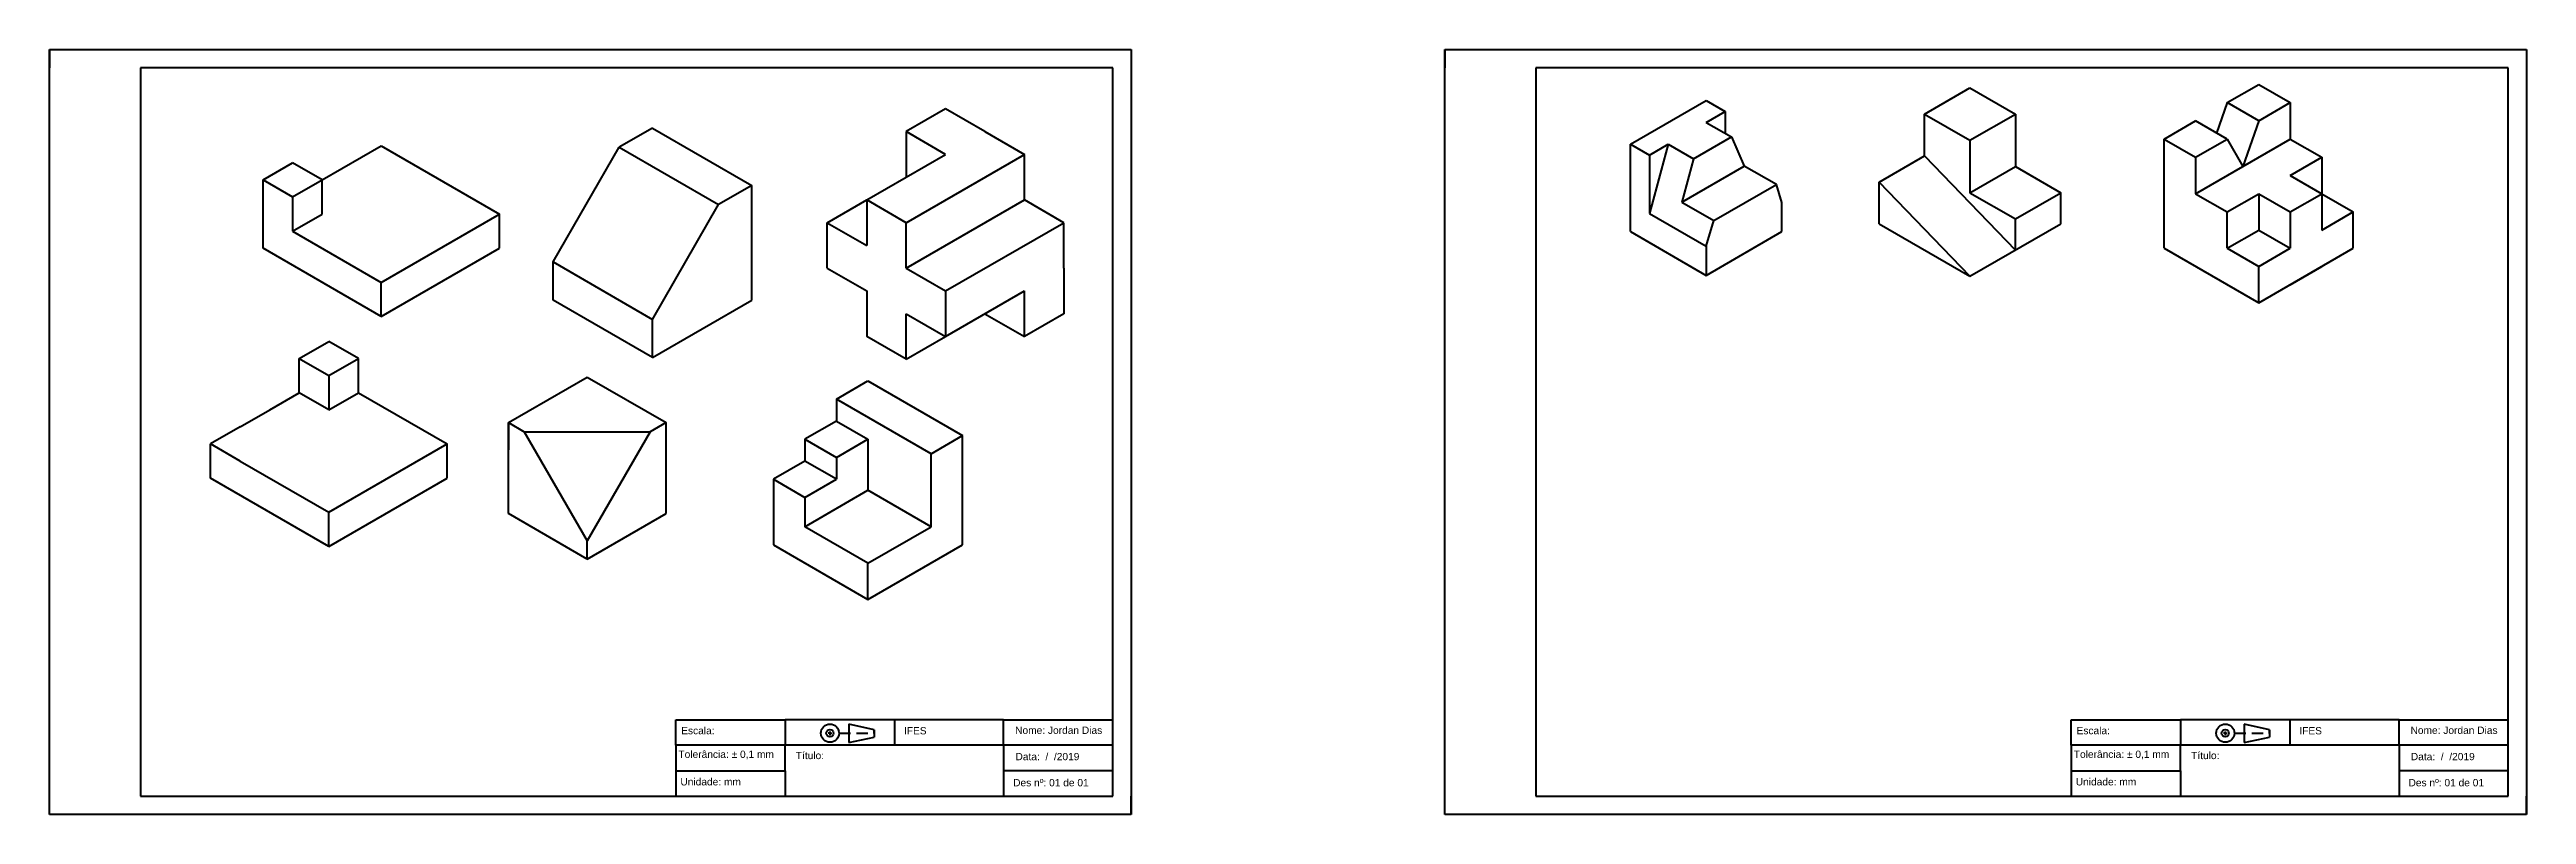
# Model space of a CAD drawing. Header units: millimetres. Extents: x 1304 to 2865, y 1430 to 1648.
# Drawn here: x 1304 to 1984, y 1438 to 1648 of the extents above; entities that cross this region are included whole.
import ezdxf

# ---------------------------------------------------------------- set-up
doc = ezdxf.new("R2010")
doc.units = ezdxf.units.MM
doc.linetypes.add('HIDDEN2', pattern=[4.7625, 3.175, -1.5875])
for name, color, linetype, lineweight in [('Centro', 100, 'Continuous', 100), ('Escondidas', 160, 'HIDDEN2', 70), ('Margem', 10, 'Continuous', 90)]:
    doc.layers.add(name, color=color, linetype=linetype, lineweight=lineweight)
doc.styles.get("Standard").update_dxf_attribs({"font": 'arial.ttf'})

msp = doc.modelspace()

# ---------------------------------------------------------------- texts
at = {"layer": 'Margem', "char_height": 2, "attachment_point": 1}
for s, insert in [('Escala:', (1477.62, 1461.74)), ('IFES', (1538.8, 1461.69)), ('Nome: Jordan Dias', (1569.33, 1461.83)), ('Escala:', (1860.79, 1461.74)), ('IFES', (1921.97, 1461.69)), ('Nome: Jordan Dias', (1952.5, 1461.83)), ('Título:', (1509.1, 1454.9)), ('Data:  /  /2019', (1569.42, 1454.6)), ('Título:', (1892.27, 1454.9)), ('Data:  /  /2019', (1952.59, 1454.6)), ('Unidade: mm', (1477.41, 1447.68)), ('Des nº: 01 de 01', (1568.78, 1447.44)), ('Unidade: mm', (1860.58, 1447.68)), ('Des nº: 01 de 01', (1951.95, 1447.44))]:
    msp.add_mtext(s, dxfattribs=dict(at, insert=insert))
at = {"layer": 'Margem', "char_height": 2, "width": 32.5779, "attachment_point": 1}
for insert in [(1476.87, 1455.24), (1860.04, 1455.24)]:
    msp.add_mtext('\\pt0;Tolerância: ± 0,1 mm', dxfattribs=dict(at, insert=insert))

# ---------------------------------------------------------------- linework, layer by layer
at = {"layer": 'Centro'}
for p, q in [((1329.17, 1642.71), (1329.17, 1442.71)), ((1596.17, 1642.71), (1329.17, 1642.71)), ((1596.17, 1442.71), (1596.17, 1642.71)), ((1712.34, 1642.71), (1712.34, 1442.71)), ((1979.34, 1642.71), (1712.34, 1642.71)), ((1979.34, 1442.71), (1979.34, 1642.71)), ((1476.17, 1456.71), (1476.17, 1463.71)), ((1476.17, 1463.71), (1506.17, 1463.71)), ((1566.17, 1463.71), (1506.17, 1463.71)), ((1506.17, 1463.71), (1506.17, 1456.71)), ((1566.17, 1463.71), (1536.17, 1463.71)), ((1536.17, 1463.71), (1536.17, 1456.71)), ((1566.17, 1456.71), (1566.17, 1463.71)), ((1566.17, 1463.71), (1596.17, 1463.71)), ((1859.34, 1456.71), (1859.34, 1463.71)), ((1859.34, 1463.71), (1889.34, 1463.71)), ((1949.34, 1463.71), (1889.34, 1463.71)), ((1889.34, 1463.71), (1889.34, 1456.71)), ((1949.34, 1463.71), (1919.34, 1463.71)), ((1919.34, 1463.71), (1919.34, 1456.71)), ((1949.34, 1456.71), (1949.34, 1463.71)), ((1949.34, 1463.71), (1979.34, 1463.71)), ((1506.17, 1456.71), (1476.17, 1456.71)), ((1476.17, 1456.71), (1476.17, 1449.71)), ((1506.17, 1449.71), (1506.17, 1456.71)), ((1566.17, 1456.71), (1506.17, 1456.71)), ((1596.17, 1456.71), (1566.17, 1456.71)), ((1566.17, 1456.71), (1566.17, 1449.71)), ((1596.17, 1449.71), (1596.17, 1456.71)), ((1889.34, 1456.71), (1859.34, 1456.71)), ((1859.34, 1456.71), (1859.34, 1449.71)), ((1889.34, 1449.71), (1889.34, 1456.71)), ((1949.34, 1456.71), (1889.34, 1456.71)), ((1979.34, 1456.71), (1949.34, 1456.71)), ((1949.34, 1456.71), (1949.34, 1449.71)), ((1979.34, 1449.71), (1979.34, 1456.71)), ((1476.17, 1449.71), (1506.17, 1449.71)), ((1476.17, 1449.71), (1476.17, 1442.71)), ((1506.17, 1449.71), (1506.17, 1442.71)), ((1596.17, 1449.71), (1566.17, 1449.71)), ((1566.17, 1449.71), (1566.17, 1442.71)), ((1596.17, 1442.71), (1596.17, 1449.71)), ((1859.34, 1449.71), (1889.34, 1449.71)), ((1859.34, 1449.71), (1859.34, 1442.71)), ((1889.34, 1449.71), (1889.34, 1442.71)), ((1979.34, 1449.71), (1949.34, 1449.71)), ((1949.34, 1449.71), (1949.34, 1442.71)), ((1979.34, 1442.71), (1979.34, 1449.71)), ((1329.17, 1442.71), (1596.17, 1442.71)), ((1712.34, 1442.71), (1979.34, 1442.71))]:
    msp.add_line(p, q, dxfattribs=at)
at = {"layer": 'Escondidas'}
for p, q in [((1520.97, 1460.02), (1529.17, 1460.02)), ((1904.14, 1460.02), (1912.34, 1460.02))]:
    msp.add_line(p, q, dxfattribs=at)
at = {"layer": 'Margem'}
for p, q in [((1304.17, 1647.71), (1601.17, 1647.71)), ((1304.17, 1437.71), (1304.17, 1647.71)), ((1304.17, 1647.71), (1304.17, 1642.71)), ((1601.17, 1647.71), (1601.17, 1437.71)), ((1601.17, 1647.71), (1601.17, 1642.71)), ((1687.34, 1647.71), (1984.34, 1647.71)), ((1687.34, 1437.71), (1687.34, 1647.71)), ((1687.34, 1647.71), (1687.34, 1642.71)), ((1984.34, 1647.71), (1984.34, 1437.71)), ((1984.34, 1647.71), (1984.34, 1642.71)), ((1738.3, 1621.72), (1759.08, 1633.72)), ((1759.08, 1633.72), (1764.28, 1630.72)), ((1819.05, 1629.99), (1831.52, 1637.19)), ((1831.52, 1637.19), (1843.99, 1629.99)), ((1902.15, 1633.14), (1899.26, 1624.8)), ((1902.15, 1633.14), (1910.81, 1638.14)), ((1910.81, 1628.14), (1902.15, 1633.14)), ((1910.81, 1638.14), (1919.47, 1633.14)), ((1910.81, 1628.14), (1919.47, 1633.14)), ((1919.47, 1633.14), (1919.47, 1623.14)), ((1469.71, 1626.14), (1460.62, 1620.89)), ((1469.71, 1626.14), (1496.99, 1610.39)), ((1550.21, 1631.43), (1539.38, 1625.18)), ((1561.03, 1625.18), (1550.21, 1631.43)), ((1759.08, 1627.72), (1764.28, 1630.72)), ((1759.08, 1627.72), (1766.01, 1623.72)), ((1764.28, 1630.72), (1764.27, 1624.73)), ((1819.05, 1618.52), (1819.05, 1629.99)), ((1819.05, 1629.99), (1831.52, 1622.79)), ((1831.52, 1622.79), (1843.99, 1629.99)), ((1843.99, 1629.99), (1843.99, 1615.59)), ((1884.83, 1623.14), (1893.49, 1628.14)), ((1902.15, 1623.14), (1893.49, 1628.14)), ((1910.81, 1628.14), (1906.48, 1615.64)), ((1379.03, 1611.93), (1395.26, 1621.3)), ((1395.26, 1621.3), (1427.74, 1602.55)), ((1442.43, 1589.39), (1460.62, 1620.89)), ((1460.62, 1620.89), (1487.9, 1605.14)), ((1528.56, 1606.43), (1550.21, 1618.93)), ((1550.21, 1618.93), (1539.38, 1625.18)), ((1539.38, 1625.18), (1539.38, 1612.68)), ((1539.38, 1600.18), (1571.86, 1618.93)), ((1561.03, 1625.18), (1571.86, 1618.93)), ((1571.86, 1606.43), (1571.86, 1618.93)), ((1738.3, 1597.72), (1738.3, 1621.72)), ((1738.3, 1621.72), (1743.5, 1618.72)), ((1743.5, 1618.72), (1748.69, 1621.72)), ((1748.69, 1621.72), (1743.5, 1602.72)), ((1748.69, 1621.72), (1755.62, 1617.72)), ((1755.62, 1617.72), (1766.01, 1623.72)), ((1766.01, 1623.72), (1769.48, 1615.72)), ((1831.52, 1622.79), (1831.52, 1608.39)), ((1884.83, 1623.14), (1893.49, 1618.14)), ((1884.83, 1593.14), (1884.83, 1623.14)), ((1893.49, 1608.14), (1919.47, 1623.14)), ((1893.49, 1618.14), (1902.15, 1623.14)), ((1902.15, 1623.14), (1906.48, 1615.64)), ((1919.47, 1623.14), (1928.13, 1618.14)), ((1362.79, 1611.93), (1370.91, 1616.61)), ((1379.03, 1611.93), (1370.91, 1616.61)), ((1743.5, 1618.72), (1743.5, 1602.72)), ((1755.62, 1617.72), (1752.37, 1605.85)), ((1752.37, 1605.85), (1769.48, 1615.72)), ((1778.36, 1610.67), (1769.48, 1615.72)), ((1806.58, 1611.32), (1819.05, 1618.52)), ((1819, 1618.57), (1843.99, 1592.65)), ((1831.52, 1608.39), (1843.99, 1615.59)), ((1843.99, 1615.59), (1856.46, 1608.39)), ((1893.49, 1618.14), (1893.49, 1608.14)), ((1919.47, 1613.14), (1928.13, 1618.14)), ((1919.47, 1613.14), (1928.13, 1608.14)), ((1928.13, 1618.14), (1928.13, 1608.14)), ((1362.79, 1593.18), (1362.79, 1611.93)), ((1362.79, 1611.93), (1370.91, 1607.24)), ((1370.91, 1607.24), (1379.03, 1611.93)), ((1370.91, 1607.24), (1370.91, 1597.86)), ((1379.03, 1602.55), (1379.03, 1611.93)), ((1496.99, 1610.39), (1487.9, 1605.14)), ((1496.99, 1578.89), (1496.99, 1610.39)), ((1517.73, 1600.18), (1528.56, 1606.43)), ((1539.38, 1600.18), (1528.56, 1606.43)), ((1528.56, 1606.43), (1528.56, 1593.93)), ((1539.38, 1587.68), (1571.86, 1606.43)), ((1582.68, 1600.18), (1571.86, 1606.43)), ((1752.37, 1605.85), (1761.19, 1600.75)), ((1761.19, 1600.75), (1778.36, 1610.67)), ((1779.87, 1605.72), (1778.36, 1610.67)), ((1779.87, 1597.72), (1779.87, 1605.72)), ((1806.53, 1611.37), (1831.52, 1585.45)), ((1806.58, 1599.85), (1806.58, 1611.32)), ((1831.52, 1608.39), (1843.99, 1601.19)), ((1844, 1601.19), (1856.47, 1608.39)), ((1856.46, 1599.85), (1856.47, 1608.39)), ((1893.49, 1608.14), (1902.15, 1603.14)), ((1902.15, 1603.14), (1910.81, 1608.14)), ((1910.81, 1608.14), (1919.47, 1603.14)), ((1910.81, 1608.14), (1910.81, 1598.14)), ((1919.47, 1603.14), (1928.13, 1608.14)), ((1928.13, 1608.14), (1928.13, 1598.14)), ((1928.13, 1608.14), (1936.79, 1603.14)), ((1370.91, 1597.86), (1379.03, 1602.55)), ((1395.26, 1583.8), (1427.74, 1602.55)), ((1427.74, 1593.18), (1427.74, 1602.55)), ((1469.71, 1573.64), (1487.9, 1605.14)), ((1517.73, 1587.68), (1517.73, 1600.18)), ((1517.73, 1600.18), (1528.56, 1593.93)), ((1539.38, 1587.68), (1539.38, 1600.18)), ((1550.21, 1581.43), (1582.68, 1600.18)), ((1582.68, 1587.68), (1582.68, 1600.18)), ((1743.5, 1602.72), (1759.08, 1593.72)), ((1759.08, 1593.72), (1761.19, 1600.75)), ((1806.58, 1599.85), (1831.52, 1585.45)), ((1831.52, 1585.45), (1856.46, 1599.85)), ((1843.99, 1592.65), (1843.99, 1601.19)), ((1843.99, 1592.65), (1843.99, 1601.19)), ((1902.15, 1593.14), (1902.15, 1603.14)), ((1919.47, 1603.14), (1919.47, 1593.14)), ((1928.13, 1598.14), (1936.79, 1603.14)), ((1936.79, 1593.14), (1936.79, 1603.14)), ((1395.26, 1574.43), (1362.79, 1593.18)), ((1370.91, 1597.86), (1395.26, 1583.8)), ((1395.26, 1574.43), (1427.74, 1593.18)), ((1738.3, 1597.72), (1759.08, 1585.72)), ((1759.08, 1585.72), (1779.87, 1597.72)), ((1759.08, 1593.72), (1759.08, 1585.72)), ((1884.83, 1593.14), (1910.81, 1578.14)), ((1902.15, 1593.14), (1910.81, 1598.14)), ((1902.15, 1593.14), (1910.81, 1588.14)), ((1910.81, 1598.14), (1919.47, 1593.14)), ((1910.81, 1578.14), (1936.79, 1593.14)), ((1910.81, 1588.14), (1919.47, 1593.14)), ((1442.43, 1578.89), (1442.43, 1589.39)), ((1442.43, 1589.39), (1469.71, 1573.64)), ((1517.73, 1587.68), (1528.56, 1581.43)), ((1539.38, 1587.68), (1550.21, 1581.43)), ((1582.68, 1587.68), (1582.68, 1575.18)), ((1910.81, 1578.14), (1910.81, 1588.14)), ((1919.47, 1583.14), (1928.13, 1588.14)), ((1395.26, 1574.43), (1395.26, 1583.8)), ((1469.71, 1563.14), (1442.43, 1578.89)), ((1469.71, 1563.14), (1496.99, 1578.89)), ((1528.56, 1581.43), (1528.56, 1568.93)), ((1550.21, 1581.43), (1550.21, 1568.93)), ((1550.21, 1568.93), (1571.86, 1581.43)), ((1571.86, 1568.93), (1571.86, 1581.43)), ((1469.71, 1563.14), (1469.71, 1573.64)), ((1539.38, 1562.68), (1539.38, 1575.18)), ((1539.38, 1575.18), (1550.21, 1568.93)), ((1561.03, 1575.18), (1571.86, 1568.93)), ((1582.68, 1575.18), (1571.86, 1568.93)), ((1372.75, 1562.87), (1380.87, 1567.56)), ((1388.99, 1562.87), (1380.87, 1567.56)), ((1539.38, 1562.68), (1528.56, 1568.93)), ((1539.38, 1562.68), (1550.21, 1568.93)), ((1372.75, 1553.5), (1372.75, 1562.87)), ((1372.75, 1562.87), (1380.87, 1558.18)), ((1380.87, 1558.18), (1388.99, 1562.87)), ((1380.87, 1558.18), (1380.87, 1548.81)), ((1388.99, 1553.5), (1388.99, 1562.87)), ((1430.18, 1545.3), (1451.83, 1557.8)), ((1451.83, 1557.8), (1473.48, 1545.3)), ((1364.63, 1548.81), (1372.75, 1553.5)), ((1380.87, 1548.81), (1372.75, 1553.5)), ((1380.87, 1548.81), (1388.99, 1553.5)), ((1388.99, 1553.5), (1413.35, 1539.43)), ((1520.25, 1551.72), (1528.91, 1556.72)), ((1546.23, 1536.72), (1520.25, 1551.72)), ((1520.25, 1551.72), (1520.25, 1545.72)), ((1528.91, 1556.72), (1554.89, 1541.72)), ((1356.51, 1544.12), (1348.39, 1539.43)), ((1356.51, 1544.12), (1364.63, 1548.81)), ((1430.18, 1520.3), (1430.18, 1545.3)), ((1430.18, 1545.3), (1430.18, 1537.8)), ((1430.18, 1545.3), (1434.51, 1542.8)), ((1473.48, 1545.3), (1469.15, 1542.8)), ((1473.48, 1520.3), (1473.48, 1545.3)), ((1520.25, 1545.72), (1511.59, 1540.72)), ((1520.25, 1545.72), (1528.91, 1540.72)), ((1348.39, 1530.06), (1348.39, 1539.43)), ((1356.51, 1534.75), (1348.39, 1539.43)), ((1380.87, 1520.68), (1413.35, 1539.43)), ((1413.35, 1530.06), (1413.35, 1539.43)), ((1434.51, 1542.8), (1451.83, 1512.8)), ((1434.51, 1542.8), (1469.15, 1542.8)), ((1469.15, 1542.8), (1451.83, 1512.8)), ((1511.59, 1540.72), (1511.59, 1534.72)), ((1511.59, 1540.72), (1520.25, 1535.72)), ((1520.25, 1535.72), (1528.91, 1540.72)), ((1528.91, 1540.72), (1528.91, 1534.72)), ((1546.23, 1536.72), (1554.89, 1541.72)), ((1554.89, 1511.72), (1554.89, 1541.72)), ((1356.51, 1534.75), (1380.87, 1520.68)), ((1511.59, 1534.72), (1502.93, 1529.72)), ((1520.25, 1529.72), (1511.59, 1534.72)), ((1520.25, 1535.72), (1520.25, 1529.72)), ((1520.25, 1535.72), (1520.25, 1529.72)), ((1528.91, 1534.72), (1528.91, 1526.72)), ((1546.23, 1516.72), (1546.23, 1536.72)), ((1380.87, 1511.31), (1348.39, 1530.06)), ((1380.87, 1511.31), (1413.35, 1530.06)), ((1502.93, 1529.72), (1511.59, 1524.72)), ((1502.93, 1529.72), (1502.93, 1521.72)), ((1511.59, 1524.72), (1520.25, 1529.72)), ((1511.59, 1516.72), (1528.91, 1526.72)), ((1511.59, 1524.72), (1511.59, 1516.72)), ((1546.23, 1516.72), (1528.91, 1526.72)), ((1380.87, 1511.31), (1380.87, 1520.68)), ((1451.83, 1507.8), (1430.18, 1520.3)), ((1451.83, 1507.8), (1473.48, 1520.3)), ((1502.93, 1521.72), (1502.93, 1511.72)), ((1451.83, 1507.8), (1451.83, 1512.8)), ((1502.93, 1511.72), (1528.91, 1496.72)), ((1528.91, 1506.72), (1511.59, 1516.72)), ((1528.91, 1506.72), (1546.23, 1516.72)), ((1528.91, 1496.72), (1554.89, 1511.72)), ((1528.91, 1496.72), (1528.91, 1506.72)), ((1523.65, 1462.46), (1523.65, 1459.96)), ((1530.65, 1460.96), (1523.65, 1462.46)), ((1906.82, 1462.46), (1906.82, 1459.96)), ((1913.82, 1460.96), (1906.82, 1462.46)), ((1518.47, 1460.02), (1517.97, 1460.02)), ((1518.47, 1460.52), (1518.47, 1460.02)), ((1518.47, 1460.02), (1518.47, 1459.52)), ((1518.47, 1460.02), (1518.97, 1460.02)), ((1518.47, 1457.02), (1518.47, 1457.02)), ((1523.65, 1459.96), (1523.65, 1457.46)), ((1523.65, 1457.46), (1530.65, 1458.96)), ((1530.65, 1459.96), (1530.65, 1460.96)), ((1530.65, 1460.96), (1530.65, 1458.96)), ((1901.64, 1460.02), (1901.14, 1460.02)), ((1901.64, 1460.52), (1901.64, 1460.02)), ((1901.64, 1460.02), (1901.64, 1459.52)), ((1901.64, 1460.02), (1902.14, 1460.02)), ((1901.64, 1457.02), (1901.64, 1457.02)), ((1906.82, 1459.96), (1906.82, 1457.46)), ((1906.82, 1457.46), (1913.82, 1458.96)), ((1913.82, 1459.96), (1913.82, 1460.96)), ((1913.82, 1460.96), (1913.82, 1458.96)), ((1304.17, 1437.71), (1304.17, 1442.71)), ((1601.17, 1437.71), (1601.17, 1442.71)), ((1687.34, 1437.71), (1687.34, 1442.71)), ((1984.34, 1437.71), (1984.34, 1442.71)), ((1601.17, 1437.71), (1304.17, 1437.71)), ((1984.34, 1437.71), (1687.34, 1437.71))]:
    msp.add_line(p, q, dxfattribs=at)
for centre, radius in [((1518.47, 1460.02), 2.5), ((1901.64, 1460.02), 2.5), ((1518.47, 1460.02), 1), ((1901.64, 1460.02), 1)]:
    msp.add_circle(centre, radius, dxfattribs=at)

msp.set_redraw_order([(e.dxf.handle, doc.entitydb.next_handle()) for e in msp.query("TEXT MTEXT ATTDEF DIMENSION ARC_DIMENSION")])  # texts and dimensions are drawn at this point

doc.saveas('drawing.dxf')
